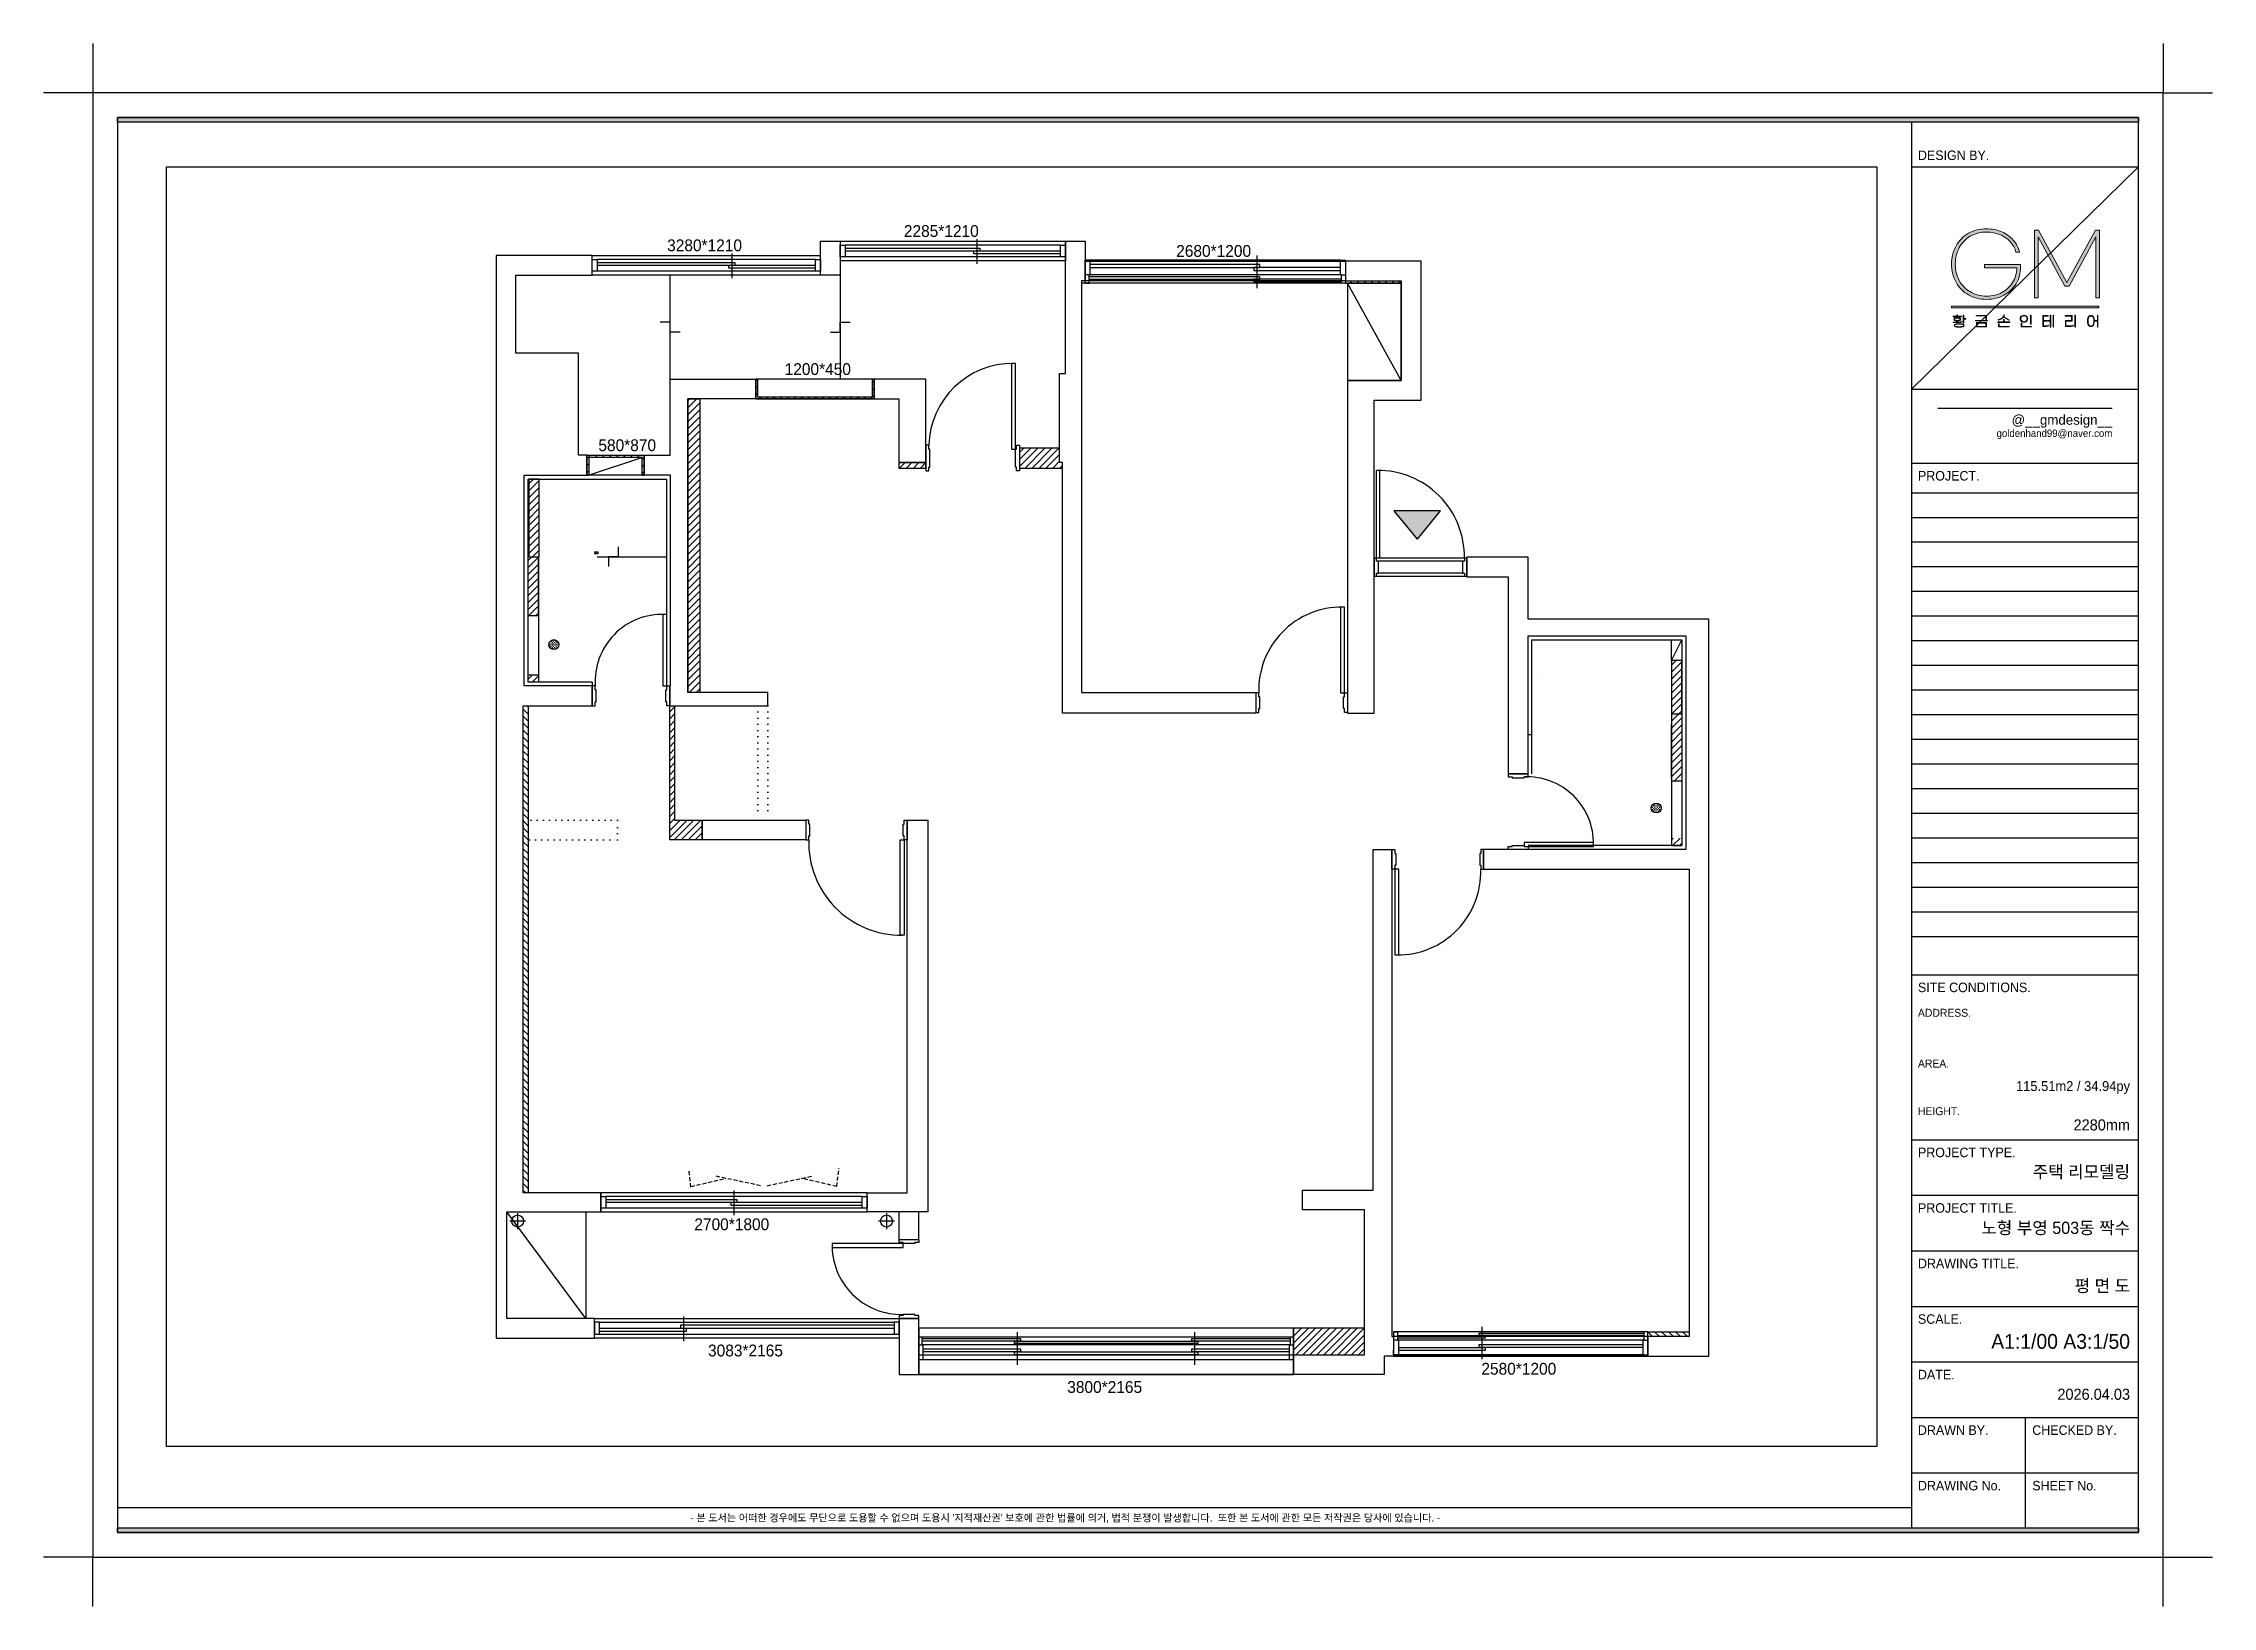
# Model space of a CAD drawing. Header units: inches. Extents: x 15866 to 103813, y -56635 to -28561.
# Drawn here: x 81813 to 103813, y -47836 to -31986 of the extents above; entities that cross this region are included whole.
import ezdxf
from ezdxf.enums import TextEntityAlignment as Align

# ---------------------------------------------------------------- set-up
doc = ezdxf.new("R2010")
doc.units = ezdxf.units.IN
doc.header["$LTSCALE"] = 50
doc.header["$MEASUREMENT"] = 0
doc.linetypes.add('DH-HID2', pattern=[1.2, 0.8, -0.4])
doc.linetypes.add('DOT', pattern=[0.25, 0, -0.25])
for name, color, linetype in [('03-WAL NEW', 3, 'Continuous'), ('04-WIN', 4, 'Continuous'), ('06-FUR', 6, 'Continuous'), ('2-con', 2, 'Continuous'), ('3.기호.계단선', 30, 'Continuous'), ('_U+B808_U+C774_U+C5B4 2', 7, 'Continuous'), ('BATH', 4, 'Continuous'), ('CO-BATH', 6, 'Continuous'), ('CO-DO-FR', 7, 'Continuous'), ('CO-DOOR', 8, 'Continuous'), ('F-SYM', 7, 'Continuous'), ('FORM(YOURNAME)-11', 1, 'Continuous'), ('FU-FURM', 251, 'DH-HID2'), ('도면층4', 4, 'Continuous')]:
    doc.layers.add(name, color=color, linetype=linetype)
doc.styles.add('YOURNAME', font='HY울릉도M.TTF')
doc.styles.add('코레일둥고', font='Korail_Round_Gothic_Medium.ttf')
pattern_1 = [(45, (21500, 0), (-35.35534, 35.35534), [])]
pattern_2 = [(135, (22164.73, -61266.545), (-35.35534, -35.35534), [])]
pattern_3 = [(45, (21500, 0), (-35.35534, 35.35534), [])]

# ---------------------------------------------------------------- blocks, each defined once
blk = doc.blocks.new('block 29')
at = {"layer": '_U+B808_U+C774_U+C5B4 2'}
h = blk.add_hatch(color=35, dxfattribs=at)
h.dxf.hatch_style = 2
edge = h.paths.add_edge_path()
edge.add_spline(control_points=[(626.29, -130.32), (626.06, -130.35), (625.8, -130.36), (625.5, -130.36), (625.5, -130.36), (624.38, -130.36), (624.38, -130.36), (624.38, -130.36), (624.38, -130.21), (624.38, -130.21), (624.38, -130.21), (625.42, -130.21), (625.42, -130.21), (625.42, -130.21), (625.42, -129.89), (625.42, -129.89), (625.16, -129.88), (624.96, -129.84), (624.81, -129.76), (624.66, -129.68), (624.58, -129.57), (624.58, -129.44), (624.58, -129.3), (624.66, -129.19), (624.83, -129.1), (625, -129.02), (625.22, -128.98), (625.5, -128.98), (625.79, -128.98), (626.01, -129.02), (626.18, -129.1), (626.34, -129.19), (626.43, -129.3), (626.43, -129.44), (626.43, -129.57), (626.35, -129.68), (626.2, -129.76), (626.05, -129.84), (625.84, -129.89), (625.58, -129.89), (625.58, -129.89), (625.58, -130.21), (625.58, -130.21), (626.18, -130.2), (626.58, -130.16), (626.78, -130.07), (626.78, -130.07), (626.78, -130.22), (626.78, -130.22), (626.68, -130.27), (626.51, -130.3), (626.29, -130.32)], knot_values=[0, 0, 0, 0, 1, 1, 1, 2, 2, 2, 3, 3, 3, 4, 4, 4, 5, 5, 5, 6, 6, 6, 7, 7, 7, 8, 8, 8, 9, 9, 9, 10, 10, 10, 11, 11, 11, 12, 12, 12, 13, 13, 13, 14, 14, 14, 15, 15, 15, 16, 16, 16, 17, 17, 17, 17], degree=3, periodic=0)
h.paths.add_polyline_path([(626.62, -128.8), (624.41, -128.8), (624.41, -128.65), (625.41, -128.65), (625.41, -128.24), (625.58, -128.24), (625.58, -128.65), (626.62, -128.65)])
edge = h.paths.add_edge_path()
edge.add_spline(control_points=[(626.98, -130.76), (627.24, -130.83), (627.37, -130.96), (627.37, -131.13), (627.37, -131.3), (627.24, -131.42), (626.98, -131.5), (626.72, -131.57), (626.39, -131.61), (626, -131.61), (625.61, -131.61), (625.28, -131.57), (625.02, -131.5), (624.76, -131.42), (624.63, -131.3), (624.63, -131.13), (624.63, -130.96), (624.76, -130.83), (625.02, -130.76), (625.28, -130.68), (625.61, -130.65), (626, -130.65), (626.39, -130.65), (626.72, -130.68), (626.98, -130.76)], knot_values=[0, 0, 0, 0, 1, 1, 1, 2, 2, 2, 3, 3, 3, 4, 4, 4, 5, 5, 5, 6, 6, 6, 7, 7, 7, 8, 8, 8, 8], degree=3, periodic=0)
edge = h.paths.add_edge_path()
edge.add_spline(control_points=[(624.95, -129.67), (625.09, -129.72), (625.27, -129.75), (625.5, -129.75), (625.73, -129.75), (625.92, -129.72), (626.06, -129.67), (626.2, -129.61), (626.27, -129.53), (626.27, -129.44), (626.27, -129.34), (626.2, -129.27), (626.06, -129.21), (625.92, -129.15), (625.73, -129.13), (625.5, -129.13), (625.27, -129.13), (625.09, -129.15), (624.95, -129.21), (624.81, -129.27), (624.74, -129.34), (624.74, -129.44), (624.74, -129.53), (624.81, -129.61), (624.95, -129.67)], knot_values=[0, 0, 0, 0, 1, 1, 1, 2, 2, 2, 3, 3, 3, 4, 4, 4, 5, 5, 5, 6, 6, 6, 7, 7, 7, 8, 8, 8, 8], degree=3, periodic=0)
edge = h.paths.add_edge_path()
edge.add_spline(control_points=[(626.83, -131.38), (627.08, -131.33), (627.2, -131.25), (627.2, -131.13), (627.2, -131.01), (627.08, -130.92), (626.83, -130.87), (626.59, -130.82), (626.31, -130.79), (626, -130.79), (625.69, -130.79), (625.41, -130.82), (625.17, -130.87), (624.92, -130.92), (624.8, -131.01), (624.8, -131.13), (624.8, -131.25), (624.92, -131.33), (625.17, -131.38), (625.41, -131.44), (625.69, -131.46), (626, -131.46), (626.31, -131.46), (626.59, -131.44), (626.83, -131.38)], knot_values=[0, 0, 0, 0, 1, 1, 1, 2, 2, 2, 3, 3, 3, 4, 4, 4, 5, 5, 5, 6, 6, 6, 7, 7, 7, 8, 8, 8, 8], degree=3, periodic=0)
h.paths.add_polyline_path([(627.8, -129.28), (627.8, -129.43), (627.29, -129.43), (627.29, -130.53), (627.13, -130.53), (627.13, -128.32), (627.29, -128.32), (627.29, -129.28)])
h = blk.add_hatch(color=35, dxfattribs=at)
h.dxf.hatch_style = 2
h.paths.add_polyline_path([(633.67, -129.92), (630.41, -129.92), (630.41, -129.77), (633.67, -129.77)])
h.paths.add_polyline_path([(633.4, -129.51), (633.24, -129.51), (633.24, -128.55), (630.66, -128.55), (630.66, -128.4), (633.4, -128.4)])
h.paths.add_polyline_path([(633.41, -131.54), (630.67, -131.54), (630.67, -130.36), (633.41, -130.36)])
h.paths.add_polyline_path([(633.25, -131.39), (633.25, -130.51), (630.83, -130.51), (630.83, -131.39)])
h = blk.add_hatch(color=35, dxfattribs=at)
h.dxf.hatch_style = 2
h.paths.add_polyline_path([(639.69, -130.16), (639.69, -130.31), (636.44, -130.31), (636.44, -130.16), (637.98, -130.16), (637.98, -129.51), (638.15, -129.51), (638.15, -130.16)])
edge = h.paths.add_edge_path()
edge.add_spline(control_points=[(637.36, -129.47), (637.09, -129.61), (636.83, -129.68), (636.58, -129.68), (636.58, -129.68), (636.58, -129.53), (636.58, -129.53), (636.8, -129.52), (637.02, -129.46), (637.24, -129.35), (637.47, -129.24), (637.66, -129.08), (637.83, -128.89), (638, -128.7), (638.1, -128.49), (638.15, -128.26), (638.15, -128.26), (638.31, -128.28), (638.31, -128.28), (638.27, -128.46), (638.21, -128.63), (638.1, -128.79), (638.1, -128.79), (639.55, -129.58), (639.55, -129.58), (639.55, -129.58), (639.48, -129.71), (639.48, -129.71), (639.48, -129.71), (638.01, -128.93), (638.01, -128.93), (637.84, -129.15), (637.62, -129.33), (637.36, -129.47)], knot_values=[0, 0, 0, 0, 1, 1, 1, 2, 2, 2, 3, 3, 3, 4, 4, 4, 5, 5, 5, 6, 6, 6, 7, 7, 7, 8, 8, 8, 9, 9, 9, 10, 10, 10, 11, 11, 11, 11], degree=3, periodic=0)
h.paths.add_polyline_path([(636.86, -131.39), (639.51, -131.39), (639.51, -131.54), (636.7, -131.54), (636.7, -130.65), (636.86, -130.65)])
h = blk.add_hatch(color=35, dxfattribs=at)
h.dxf.hatch_style = 2
edge = h.paths.add_edge_path()
edge.add_spline(control_points=[(644.09, -128.5), (644.24, -128.59), (644.35, -128.7), (644.43, -128.84), (644.51, -128.98), (644.55, -129.14), (644.55, -129.31), (644.55, -129.49), (644.51, -129.65), (644.43, -129.79), (644.35, -129.93), (644.24, -130.04), (644.09, -130.13), (643.93, -130.21), (643.75, -130.25), (643.54, -130.25), (643.33, -130.25), (643.15, -130.21), (643, -130.13), (642.85, -130.04), (642.73, -129.93), (642.65, -129.79), (642.57, -129.65), (642.53, -129.49), (642.53, -129.31), (642.53, -129.14), (642.57, -128.98), (642.65, -128.84), (642.73, -128.7), (642.85, -128.59), (643, -128.5), (643.15, -128.42), (643.33, -128.38), (643.54, -128.38), (643.75, -128.38), (643.93, -128.42), (644.09, -128.5)], knot_values=[0, 0, 0, 0, 1, 1, 1, 2, 2, 2, 3, 3, 3, 4, 4, 4, 5, 5, 5, 6, 6, 6, 7, 7, 7, 8, 8, 8, 9, 9, 9, 10, 10, 10, 11, 11, 11, 12, 12, 12, 12], degree=3, periodic=0)
edge = h.paths.add_edge_path()
edge.add_spline(control_points=[(643.1, -128.62), (642.97, -128.69), (642.87, -128.78), (642.8, -128.9), (642.73, -129.02), (642.7, -129.16), (642.7, -129.31), (642.7, -129.47), (642.73, -129.61), (642.8, -129.73), (642.87, -129.85), (642.97, -129.94), (643.1, -130.01), (643.23, -130.07), (643.38, -130.11), (643.54, -130.11), (643.71, -130.11), (643.86, -130.07), (643.99, -130.01), (644.12, -129.94), (644.21, -129.85), (644.28, -129.73), (644.35, -129.61), (644.39, -129.47), (644.39, -129.31), (644.39, -129.16), (644.35, -129.02), (644.28, -128.9), (644.21, -128.78), (644.12, -128.69), (643.99, -128.62), (643.86, -128.56), (643.71, -128.52), (643.54, -128.52), (643.38, -128.52), (643.23, -128.56), (643.1, -128.62)], knot_values=[0, 0, 0, 0, 1, 1, 1, 2, 2, 2, 3, 3, 3, 4, 4, 4, 5, 5, 5, 6, 6, 6, 7, 7, 7, 8, 8, 8, 9, 9, 9, 10, 10, 10, 11, 11, 11, 12, 12, 12, 12], degree=3, periodic=0)
h.paths.add_polyline_path([(642.98, -131.39), (645.58, -131.39), (645.58, -131.54), (642.82, -131.54), (642.82, -130.53), (642.98, -130.53)])
h.paths.add_polyline_path([(645.45, -130.78), (645.29, -130.78), (645.29, -128.32), (645.45, -128.32)])
h = blk.add_hatch(color=35, dxfattribs=at)
h.dxf.hatch_style = 2
edge = h.paths.add_edge_path()
edge.add_spline(control_points=[(649.11, -131.24), (649.37, -131.24), (649.58, -131.22), (649.75, -131.19), (649.92, -131.17), (650.08, -131.12), (650.22, -131.05), (650.22, -131.05), (650.22, -131.21), (650.22, -131.21), (649.97, -131.33), (649.61, -131.39), (649.13, -131.39), (649.13, -131.39), (648.63, -131.39), (648.63, -131.39), (648.63, -131.39), (648.63, -128.48), (648.63, -128.48), (648.63, -128.48), (650.06, -128.48), (650.06, -128.48), (650.06, -128.48), (650.06, -128.63), (650.06, -128.63), (650.06, -128.63), (648.79, -128.63), (648.79, -128.63), (648.79, -128.63), (648.79, -129.81), (648.79, -129.81), (648.79, -129.81), (649.87, -129.81), (649.87, -129.81), (649.87, -129.81), (649.87, -129.96), (649.87, -129.96), (649.87, -129.96), (648.79, -129.96), (648.79, -129.96), (648.79, -129.96), (648.79, -131.24), (648.79, -131.24), (648.79, -131.24), (649.11, -131.24), (649.11, -131.24)], knot_values=[0, 0, 0, 0, 1, 1, 1, 2, 2, 2, 3, 3, 3, 4, 4, 4, 5, 5, 5, 6, 6, 6, 7, 7, 7, 8, 8, 8, 9, 9, 9, 10, 10, 10, 11, 11, 11, 12, 12, 12, 13, 13, 13, 14, 14, 14, 15, 15, 15, 15], degree=3, periodic=0)
h.paths.add_polyline_path([(650.64, -128.35), (650.8, -128.35), (650.8, -131.56), (650.64, -131.56), (650.64, -129.94), (650.06, -129.94), (650.06, -129.79), (650.64, -129.79)])
h.paths.add_polyline_path([(651.57, -128.32), (651.57, -131.62), (651.41, -131.62), (651.41, -128.32)])
h = blk.add_hatch(color=35, dxfattribs=at)
h.dxf.hatch_style = 2
edge = h.paths.add_edge_path()
edge.add_spline(control_points=[(656.55, -129.97), (656.55, -129.97), (654.9, -129.97), (654.9, -129.97), (654.9, -129.97), (654.9, -131.24), (654.9, -131.24), (654.9, -131.24), (656.08, -131.24), (656.08, -131.24), (656.23, -131.24), (656.39, -131.22), (656.55, -131.19), (656.7, -131.17), (656.83, -131.13), (656.93, -131.08), (656.93, -131.08), (656.93, -131.23), (656.93, -131.23), (656.83, -131.28), (656.71, -131.32), (656.55, -131.34), (656.4, -131.37), (656.24, -131.39), (656.08, -131.39), (656.08, -131.39), (654.74, -131.39), (654.74, -131.39), (654.74, -131.39), (654.74, -129.82), (654.74, -129.82), (654.74, -129.82), (656.39, -129.82), (656.39, -129.82), (656.39, -129.82), (656.39, -128.63), (656.39, -128.63), (656.39, -128.63), (654.73, -128.63), (654.73, -128.63), (654.73, -128.63), (654.73, -128.48), (654.73, -128.48), (654.73, -128.48), (656.55, -128.48), (656.55, -128.48), (656.55, -128.48), (656.55, -129.97), (656.55, -129.97)], knot_values=[0, 0, 0, 0, 1, 1, 1, 2, 2, 2, 3, 3, 3, 4, 4, 4, 5, 5, 5, 6, 6, 6, 7, 7, 7, 8, 8, 8, 9, 9, 9, 10, 10, 10, 11, 11, 11, 12, 12, 12, 13, 13, 13, 14, 14, 14, 15, 15, 15, 16, 16, 16, 16], degree=3, periodic=0)
h.paths.add_polyline_path([(657.51, -131.62), (657.34, -131.62), (657.34, -128.32), (657.51, -128.32)])
h = blk.add_hatch(color=35, dxfattribs=at)
h.dxf.hatch_style = 2
edge = h.paths.add_edge_path()
edge.add_spline(control_points=[(663.56, -128.32), (663.56, -128.32), (663.56, -131.62), (663.56, -131.62), (663.56, -131.62), (663.4, -131.62), (663.4, -131.62), (663.4, -131.62), (663.4, -129.94), (663.4, -129.94), (663.4, -129.94), (662.6, -129.94), (662.6, -129.94), (662.6, -130.27), (662.56, -130.54), (662.48, -130.77), (662.4, -130.99), (662.29, -131.16), (662.14, -131.27), (662, -131.38), (661.84, -131.43), (661.65, -131.43), (661.47, -131.43), (661.3, -131.38), (661.16, -131.27), (661.02, -131.16), (660.91, -130.99), (660.82, -130.76), (660.74, -130.54), (660.7, -130.26), (660.7, -129.93), (660.7, -129.6), (660.74, -129.33), (660.82, -129.1), (660.91, -128.88), (661.02, -128.71), (661.16, -128.6), (661.3, -128.49), (661.47, -128.43), (661.65, -128.43), (661.83, -128.43), (661.99, -128.48), (662.13, -128.58), (662.26, -128.68), (662.37, -128.83), (662.46, -129.04), (662.54, -129.24), (662.59, -129.5), (662.6, -129.79), (662.6, -129.79), (663.4, -129.79), (663.4, -129.79), (663.4, -129.79), (663.4, -128.32), (663.4, -128.32), (663.4, -128.32), (663.56, -128.32), (663.56, -128.32)], knot_values=[0, 0, 0, 0, 1, 1, 1, 2, 2, 2, 3, 3, 3, 4, 4, 4, 5, 5, 5, 6, 6, 6, 7, 7, 7, 8, 8, 8, 9, 9, 9, 10, 10, 10, 11, 11, 11, 12, 12, 12, 13, 13, 13, 14, 14, 14, 15, 15, 15, 16, 16, 16, 17, 17, 17, 18, 18, 18, 19, 19, 19, 19], degree=3, periodic=0)
edge = h.paths.add_edge_path()
edge.add_spline(control_points=[(662.06, -131.13), (662.18, -131.03), (662.27, -130.88), (662.34, -130.68), (662.4, -130.48), (662.44, -130.23), (662.44, -129.93), (662.44, -129.64), (662.4, -129.39), (662.34, -129.19), (662.27, -128.98), (662.18, -128.83), (662.06, -128.73), (661.94, -128.63), (661.8, -128.58), (661.65, -128.58), (661.5, -128.58), (661.37, -128.63), (661.25, -128.73), (661.13, -128.83), (661.04, -128.98), (660.97, -129.19), (660.9, -129.39), (660.87, -129.64), (660.87, -129.93), (660.87, -130.23), (660.9, -130.48), (660.97, -130.68), (661.04, -130.88), (661.13, -131.03), (661.25, -131.13), (661.37, -131.23), (661.5, -131.28), (661.65, -131.28), (661.8, -131.28), (661.94, -131.23), (662.06, -131.13)], knot_values=[0, 0, 0, 0, 1, 1, 1, 2, 2, 2, 3, 3, 3, 4, 4, 4, 5, 5, 5, 6, 6, 6, 7, 7, 7, 8, 8, 8, 9, 9, 9, 10, 10, 10, 11, 11, 11, 12, 12, 12, 12], degree=3, periodic=0)
at = {"layer": '_U+B808_U+C774_U+C5B4 2', "lineweight": 0}
for points in [[(626.62, -128.8), (624.41, -128.8), (624.41, -128.65), (625.41, -128.65), (625.41, -128.24), (625.58, -128.24), (625.58, -128.65), (626.62, -128.65), (626.62, -128.8)], [(627.8, -129.28), (627.8, -129.43), (627.29, -129.43), (627.29, -130.53), (627.13, -130.53), (627.13, -128.32), (627.29, -128.32), (627.29, -129.28), (627.8, -129.28)], [(633.4, -129.51), (633.24, -129.51), (633.24, -128.55), (630.66, -128.55), (630.66, -128.4), (633.4, -128.4), (633.4, -129.51)], [(645.45, -130.78), (645.29, -130.78), (645.29, -128.32), (645.45, -128.32), (645.45, -130.78)], [(650.64, -128.35), (650.8, -128.35), (650.8, -131.56), (650.64, -131.56), (650.64, -129.94), (650.06, -129.94), (650.06, -129.79), (650.64, -129.79), (650.64, -128.35)], [(651.57, -128.32), (651.57, -131.62), (651.41, -131.62), (651.41, -128.32), (651.57, -128.32)], [(657.51, -131.62), (657.34, -131.62), (657.34, -128.32), (657.51, -128.32), (657.51, -131.62)], [(633.67, -129.92), (630.41, -129.92), (630.41, -129.77), (633.67, -129.77), (633.67, -129.92)], [(633.41, -131.54), (630.67, -131.54), (630.67, -130.36), (633.41, -130.36), (633.41, -131.54)], [(633.25, -131.39), (633.25, -130.51), (630.83, -130.51), (630.83, -131.39), (633.25, -131.39)], [(639.69, -130.16), (639.69, -130.31), (636.44, -130.31), (636.44, -130.16), (637.98, -130.16), (637.98, -129.51), (638.15, -129.51), (638.15, -130.16), (639.69, -130.16)], [(636.86, -131.39), (639.51, -131.39), (639.51, -131.54), (636.7, -131.54), (636.7, -130.65), (636.86, -130.65), (636.86, -131.39)], [(642.98, -131.39), (645.58, -131.39), (645.58, -131.54), (642.82, -131.54), (642.82, -130.53), (642.98, -130.53), (642.98, -131.39)]]:
    blk.add_lwpolyline(points, dxfattribs=at)
for points, knots in [([(626.29, -130.32), (626.06, -130.35), (625.8, -130.36), (625.5, -130.36), (625.5, -130.36), (624.38, -130.36), (624.38, -130.36), (624.38, -130.36), (624.38, -130.21), (624.38, -130.21), (624.38, -130.21), (625.42, -130.21), (625.42, -130.21), (625.42, -130.21), (625.42, -129.89), (625.42, -129.89), (625.16, -129.88), (624.96, -129.84), (624.81, -129.76), (624.66, -129.68), (624.58, -129.57), (624.58, -129.44), (624.58, -129.3), (624.66, -129.19), (624.83, -129.1), (625, -129.02), (625.22, -128.98), (625.5, -128.98), (625.79, -128.98), (626.01, -129.02), (626.18, -129.1), (626.34, -129.19), (626.43, -129.3), (626.43, -129.44), (626.43, -129.57), (626.35, -129.68), (626.2, -129.76), (626.05, -129.84), (625.84, -129.89), (625.58, -129.89), (625.58, -129.89), (625.58, -130.21), (625.58, -130.21), (626.18, -130.2), (626.58, -130.16), (626.78, -130.07), (626.78, -130.07), (626.78, -130.22), (626.78, -130.22), (626.68, -130.27), (626.51, -130.3), (626.29, -130.32)], [0, 0, 0, 0, 1, 1, 1, 2, 2, 2, 3, 3, 3, 4, 4, 4, 5, 5, 5, 6, 6, 6, 7, 7, 7, 8, 8, 8, 9, 9, 9, 10, 10, 10, 11, 11, 11, 12, 12, 12, 13, 13, 13, 14, 14, 14, 15, 15, 15, 16, 16, 16, 17, 17, 17, 17]), ([(637.36, -129.47), (637.09, -129.61), (636.83, -129.68), (636.58, -129.68), (636.58, -129.68), (636.58, -129.53), (636.58, -129.53), (636.8, -129.52), (637.02, -129.46), (637.24, -129.35), (637.47, -129.24), (637.66, -129.08), (637.83, -128.89), (638, -128.7), (638.1, -128.49), (638.15, -128.26), (638.15, -128.26), (638.31, -128.28), (638.31, -128.28), (638.27, -128.46), (638.21, -128.63), (638.1, -128.79), (638.1, -128.79), (639.55, -129.58), (639.55, -129.58), (639.55, -129.58), (639.48, -129.71), (639.48, -129.71), (639.48, -129.71), (638.01, -128.93), (638.01, -128.93), (637.84, -129.15), (637.62, -129.33), (637.36, -129.47)], [0, 0, 0, 0, 1, 1, 1, 2, 2, 2, 3, 3, 3, 4, 4, 4, 5, 5, 5, 6, 6, 6, 7, 7, 7, 8, 8, 8, 9, 9, 9, 10, 10, 10, 11, 11, 11, 11]), ([(644.09, -128.5), (644.24, -128.59), (644.35, -128.7), (644.43, -128.84), (644.51, -128.98), (644.55, -129.14), (644.55, -129.31), (644.55, -129.49), (644.51, -129.65), (644.43, -129.79), (644.35, -129.93), (644.24, -130.04), (644.09, -130.13), (643.93, -130.21), (643.75, -130.25), (643.54, -130.25), (643.33, -130.25), (643.15, -130.21), (643, -130.13), (642.85, -130.04), (642.73, -129.93), (642.65, -129.79), (642.57, -129.65), (642.53, -129.49), (642.53, -129.31), (642.53, -129.14), (642.57, -128.98), (642.65, -128.84), (642.73, -128.7), (642.85, -128.59), (643, -128.5), (643.15, -128.42), (643.33, -128.38), (643.54, -128.38), (643.75, -128.38), (643.93, -128.42), (644.09, -128.5)], [0, 0, 0, 0, 1, 1, 1, 2, 2, 2, 3, 3, 3, 4, 4, 4, 5, 5, 5, 6, 6, 6, 7, 7, 7, 8, 8, 8, 9, 9, 9, 10, 10, 10, 11, 11, 11, 12, 12, 12, 12]), ([(643.1, -128.62), (642.97, -128.69), (642.87, -128.78), (642.8, -128.9), (642.73, -129.02), (642.7, -129.16), (642.7, -129.31), (642.7, -129.47), (642.73, -129.61), (642.8, -129.73), (642.87, -129.85), (642.97, -129.94), (643.1, -130.01), (643.23, -130.07), (643.38, -130.11), (643.54, -130.11), (643.71, -130.11), (643.86, -130.07), (643.99, -130.01), (644.12, -129.94), (644.21, -129.85), (644.28, -129.73), (644.35, -129.61), (644.39, -129.47), (644.39, -129.31), (644.39, -129.16), (644.35, -129.02), (644.28, -128.9), (644.21, -128.78), (644.12, -128.69), (643.99, -128.62), (643.86, -128.56), (643.71, -128.52), (643.54, -128.52), (643.38, -128.52), (643.23, -128.56), (643.1, -128.62)], [0, 0, 0, 0, 1, 1, 1, 2, 2, 2, 3, 3, 3, 4, 4, 4, 5, 5, 5, 6, 6, 6, 7, 7, 7, 8, 8, 8, 9, 9, 9, 10, 10, 10, 11, 11, 11, 12, 12, 12, 12]), ([(649.11, -131.24), (649.37, -131.24), (649.58, -131.22), (649.75, -131.19), (649.92, -131.17), (650.08, -131.12), (650.22, -131.05), (650.22, -131.05), (650.22, -131.21), (650.22, -131.21), (649.97, -131.33), (649.61, -131.39), (649.13, -131.39), (649.13, -131.39), (648.63, -131.39), (648.63, -131.39), (648.63, -131.39), (648.63, -128.48), (648.63, -128.48), (648.63, -128.48), (650.06, -128.48), (650.06, -128.48), (650.06, -128.48), (650.06, -128.63), (650.06, -128.63), (650.06, -128.63), (648.79, -128.63), (648.79, -128.63), (648.79, -128.63), (648.79, -129.81), (648.79, -129.81), (648.79, -129.81), (649.87, -129.81), (649.87, -129.81), (649.87, -129.81), (649.87, -129.96), (649.87, -129.96), (649.87, -129.96), (648.79, -129.96), (648.79, -129.96), (648.79, -129.96), (648.79, -131.24), (648.79, -131.24), (648.79, -131.24), (649.11, -131.24), (649.11, -131.24)], [0, 0, 0, 0, 1, 1, 1, 2, 2, 2, 3, 3, 3, 4, 4, 4, 5, 5, 5, 6, 6, 6, 7, 7, 7, 8, 8, 8, 9, 9, 9, 10, 10, 10, 11, 11, 11, 12, 12, 12, 13, 13, 13, 14, 14, 14, 15, 15, 15, 15]), ([(656.55, -129.97), (656.55, -129.97), (654.9, -129.97), (654.9, -129.97), (654.9, -129.97), (654.9, -131.24), (654.9, -131.24), (654.9, -131.24), (656.08, -131.24), (656.08, -131.24), (656.23, -131.24), (656.39, -131.22), (656.55, -131.19), (656.7, -131.17), (656.83, -131.13), (656.93, -131.08), (656.93, -131.08), (656.93, -131.23), (656.93, -131.23), (656.83, -131.28), (656.71, -131.32), (656.55, -131.34), (656.4, -131.37), (656.24, -131.39), (656.08, -131.39), (656.08, -131.39), (654.74, -131.39), (654.74, -131.39), (654.74, -131.39), (654.74, -129.82), (654.74, -129.82), (654.74, -129.82), (656.39, -129.82), (656.39, -129.82), (656.39, -129.82), (656.39, -128.63), (656.39, -128.63), (656.39, -128.63), (654.73, -128.63), (654.73, -128.63), (654.73, -128.63), (654.73, -128.48), (654.73, -128.48), (654.73, -128.48), (656.55, -128.48), (656.55, -128.48), (656.55, -128.48), (656.55, -129.97), (656.55, -129.97)], [0, 0, 0, 0, 1, 1, 1, 2, 2, 2, 3, 3, 3, 4, 4, 4, 5, 5, 5, 6, 6, 6, 7, 7, 7, 8, 8, 8, 9, 9, 9, 10, 10, 10, 11, 11, 11, 12, 12, 12, 13, 13, 13, 14, 14, 14, 15, 15, 15, 16, 16, 16, 16]), ([(663.56, -128.32), (663.56, -128.32), (663.56, -131.62), (663.56, -131.62), (663.56, -131.62), (663.4, -131.62), (663.4, -131.62), (663.4, -131.62), (663.4, -129.94), (663.4, -129.94), (663.4, -129.94), (662.6, -129.94), (662.6, -129.94), (662.6, -130.27), (662.56, -130.54), (662.48, -130.77), (662.4, -130.99), (662.29, -131.16), (662.14, -131.27), (662, -131.38), (661.84, -131.43), (661.65, -131.43), (661.47, -131.43), (661.3, -131.38), (661.16, -131.27), (661.02, -131.16), (660.91, -130.99), (660.82, -130.76), (660.74, -130.54), (660.7, -130.26), (660.7, -129.93), (660.7, -129.6), (660.74, -129.33), (660.82, -129.1), (660.91, -128.88), (661.02, -128.71), (661.16, -128.6), (661.3, -128.49), (661.47, -128.43), (661.65, -128.43), (661.83, -128.43), (661.99, -128.48), (662.13, -128.58), (662.26, -128.68), (662.37, -128.83), (662.46, -129.04), (662.54, -129.24), (662.59, -129.5), (662.6, -129.79), (662.6, -129.79), (663.4, -129.79), (663.4, -129.79), (663.4, -129.79), (663.4, -128.32), (663.4, -128.32), (663.4, -128.32), (663.56, -128.32), (663.56, -128.32)], [0, 0, 0, 0, 1, 1, 1, 2, 2, 2, 3, 3, 3, 4, 4, 4, 5, 5, 5, 6, 6, 6, 7, 7, 7, 8, 8, 8, 9, 9, 9, 10, 10, 10, 11, 11, 11, 12, 12, 12, 13, 13, 13, 14, 14, 14, 15, 15, 15, 16, 16, 16, 17, 17, 17, 18, 18, 18, 19, 19, 19, 19]), ([(662.06, -131.13), (662.18, -131.03), (662.27, -130.88), (662.34, -130.68), (662.4, -130.48), (662.44, -130.23), (662.44, -129.93), (662.44, -129.64), (662.4, -129.39), (662.34, -129.19), (662.27, -128.98), (662.18, -128.83), (662.06, -128.73), (661.94, -128.63), (661.8, -128.58), (661.65, -128.58), (661.5, -128.58), (661.37, -128.63), (661.25, -128.73), (661.13, -128.83), (661.04, -128.98), (660.97, -129.19), (660.9, -129.39), (660.87, -129.64), (660.87, -129.93), (660.87, -130.23), (660.9, -130.48), (660.97, -130.68), (661.04, -130.88), (661.13, -131.03), (661.25, -131.13), (661.37, -131.23), (661.5, -131.28), (661.65, -131.28), (661.8, -131.28), (661.94, -131.23), (662.06, -131.13)], [0, 0, 0, 0, 1, 1, 1, 2, 2, 2, 3, 3, 3, 4, 4, 4, 5, 5, 5, 6, 6, 6, 7, 7, 7, 8, 8, 8, 9, 9, 9, 10, 10, 10, 11, 11, 11, 12, 12, 12, 12]), ([(626.98, -130.76), (627.24, -130.83), (627.37, -130.96), (627.37, -131.13), (627.37, -131.3), (627.24, -131.42), (626.98, -131.5), (626.72, -131.57), (626.39, -131.61), (626, -131.61), (625.61, -131.61), (625.28, -131.57), (625.02, -131.5), (624.76, -131.42), (624.63, -131.3), (624.63, -131.13), (624.63, -130.96), (624.76, -130.83), (625.02, -130.76), (625.28, -130.68), (625.61, -130.65), (626, -130.65), (626.39, -130.65), (626.72, -130.68), (626.98, -130.76)], [0, 0, 0, 0, 1, 1, 1, 2, 2, 2, 3, 3, 3, 4, 4, 4, 5, 5, 5, 6, 6, 6, 7, 7, 7, 8, 8, 8, 8]), ([(624.95, -129.67), (625.09, -129.72), (625.27, -129.75), (625.5, -129.75), (625.73, -129.75), (625.92, -129.72), (626.06, -129.67), (626.2, -129.61), (626.27, -129.53), (626.27, -129.44), (626.27, -129.34), (626.2, -129.27), (626.06, -129.21), (625.92, -129.15), (625.73, -129.13), (625.5, -129.13), (625.27, -129.13), (625.09, -129.15), (624.95, -129.21), (624.81, -129.27), (624.74, -129.34), (624.74, -129.44), (624.74, -129.53), (624.81, -129.61), (624.95, -129.67)], [0, 0, 0, 0, 1, 1, 1, 2, 2, 2, 3, 3, 3, 4, 4, 4, 5, 5, 5, 6, 6, 6, 7, 7, 7, 8, 8, 8, 8]), ([(626.83, -131.38), (627.08, -131.33), (627.2, -131.25), (627.2, -131.13), (627.2, -131.01), (627.08, -130.92), (626.83, -130.87), (626.59, -130.82), (626.31, -130.79), (626, -130.79), (625.69, -130.79), (625.41, -130.82), (625.17, -130.87), (624.92, -130.92), (624.8, -131.01), (624.8, -131.13), (624.8, -131.25), (624.92, -131.33), (625.17, -131.38), (625.41, -131.44), (625.69, -131.46), (626, -131.46), (626.31, -131.46), (626.59, -131.44), (626.83, -131.38)], [0, 0, 0, 0, 1, 1, 1, 2, 2, 2, 3, 3, 3, 4, 4, 4, 5, 5, 5, 6, 6, 6, 7, 7, 7, 8, 8, 8, 8])]:
    blk.add_open_spline(points, degree=3, knots=knots, dxfattribs=at)
blk = doc.blocks.new('block 30')
at = {"layer": '_U+B808_U+C774_U+C5B4 2'}
h = blk.add_hatch(color=35, dxfattribs=at)
h.dxf.hatch_style = 2
edge = h.paths.add_edge_path()
edge.add_spline(control_points=[(637.53, -105.82), (638.78, -106.37), (639.83, -107.12), (640.66, -108.08), (641.5, -109.03), (642.06, -110.11), (642.35, -111.29), (642.35, -111.29), (641.36, -111.29), (641.36, -111.29), (641.11, -110.26), (640.6, -109.33), (639.84, -108.5), (639.08, -107.68), (638.14, -107.03), (637.02, -106.57), (635.9, -106.11), (634.7, -105.88), (633.42, -105.88), (631.78, -105.88), (630.32, -106.25), (629.04, -106.99), (627.76, -107.73), (626.76, -108.76), (626.05, -110.08), (625.33, -111.4), (624.97, -112.88), (624.97, -114.53), (624.97, -116.2), (625.33, -117.69), (626.05, -119), (626.76, -120.31), (627.77, -121.34), (629.05, -122.08), (630.34, -122.82), (631.82, -123.19), (633.49, -123.19), (634.98, -123.19), (636.34, -122.87), (637.56, -122.23), (638.78, -121.59), (639.75, -120.69), (640.47, -119.53), (641.18, -118.38), (641.57, -117.05), (641.61, -115.55), (641.61, -115.55), (632.88, -115.55), (632.88, -115.55), (632.88, -115.55), (632.88, -114.65), (632.88, -114.65), (632.88, -114.65), (642.63, -114.65), (642.63, -114.65), (642.63, -114.65), (642.63, -115.25), (642.63, -115.25), (642.63, -116.97), (642.23, -118.49), (641.42, -119.84), (640.6, -121.18), (639.49, -122.22), (638.08, -122.96), (636.67, -123.7), (635.11, -124.07), (633.39, -124.07), (631.57, -124.07), (629.95, -123.66), (628.52, -122.85), (627.09, -122.03), (625.98, -120.89), (625.18, -119.44), (624.37, -117.99), (623.97, -116.36), (623.97, -114.53), (623.97, -112.71), (624.37, -111.08), (625.18, -109.63), (625.98, -108.18), (627.09, -107.04), (628.52, -106.22), (629.95, -105.41), (631.57, -105), (633.39, -105), (634.89, -105), (636.27, -105.27), (637.53, -105.82)], knot_values=[0, 0, 0, 0, 1, 1, 1, 2, 2, 2, 3, 3, 3, 4, 4, 4, 5, 5, 5, 6, 6, 6, 7, 7, 7, 8, 8, 8, 9, 9, 9, 10, 10, 10, 11, 11, 11, 12, 12, 12, 13, 13, 13, 14, 14, 14, 15, 15, 15, 16, 16, 16, 17, 17, 17, 18, 18, 18, 19, 19, 19, 20, 20, 20, 21, 21, 21, 22, 22, 22, 23, 23, 23, 24, 24, 24, 25, 25, 25, 26, 26, 26, 27, 27, 27, 28, 28, 28, 29, 29, 29, 29], degree=3, periodic=0)
h = blk.add_hatch(color=35, dxfattribs=at)
h.dxf.hatch_style = 2
h.paths.add_polyline_path([(646.36, -105.39), (647.49, -105.39), (655.18, -119.56), (662.86, -105.39), (663.97, -105.39), (663.97, -123.68), (662.98, -123.68), (662.98, -107.17), (655.73, -120.53), (654.6, -120.53), (647.35, -107.17), (647.35, -123.68), (646.36, -123.68)])
at = {"layer": '_U+B808_U+C774_U+C5B4 2', "lineweight": 0}
blk.add_lwpolyline([(646.36, -105.39), (647.49, -105.39), (655.18, -119.56), (662.86, -105.39), (663.97, -105.39), (663.97, -123.68), (662.98, -123.68), (662.98, -107.17), (655.73, -120.53), (654.6, -120.53), (647.35, -107.17), (647.35, -123.68), (646.36, -123.68), (646.36, -105.39)], dxfattribs=at)
blk.add_open_spline([(637.53, -105.82), (638.78, -106.37), (639.83, -107.12), (640.66, -108.08), (641.5, -109.03), (642.06, -110.11), (642.35, -111.29), (642.35, -111.29), (641.36, -111.29), (641.36, -111.29), (641.11, -110.26), (640.6, -109.33), (639.84, -108.5), (639.08, -107.68), (638.14, -107.03), (637.02, -106.57), (635.9, -106.11), (634.7, -105.88), (633.42, -105.88), (631.78, -105.88), (630.32, -106.25), (629.04, -106.99), (627.76, -107.73), (626.76, -108.76), (626.05, -110.08), (625.33, -111.4), (624.97, -112.88), (624.97, -114.53), (624.97, -116.2), (625.33, -117.69), (626.05, -119), (626.76, -120.31), (627.77, -121.34), (629.05, -122.08), (630.34, -122.82), (631.82, -123.19), (633.49, -123.19), (634.98, -123.19), (636.34, -122.87), (637.56, -122.23), (638.78, -121.59), (639.75, -120.69), (640.47, -119.53), (641.18, -118.38), (641.57, -117.05), (641.61, -115.55), (641.61, -115.55), (632.88, -115.55), (632.88, -115.55), (632.88, -115.55), (632.88, -114.65), (632.88, -114.65), (632.88, -114.65), (642.63, -114.65), (642.63, -114.65), (642.63, -114.65), (642.63, -115.25), (642.63, -115.25), (642.63, -116.97), (642.23, -118.49), (641.42, -119.84), (640.6, -121.18), (639.49, -122.22), (638.08, -122.96), (636.67, -123.7), (635.11, -124.07), (633.39, -124.07), (631.57, -124.07), (629.95, -123.66), (628.52, -122.85), (627.09, -122.03), (625.98, -120.89), (625.18, -119.44), (624.37, -117.99), (623.97, -116.36), (623.97, -114.53), (623.97, -112.71), (624.37, -111.08), (625.18, -109.63), (625.98, -108.18), (627.09, -107.04), (628.52, -106.22), (629.95, -105.41), (631.57, -105), (633.39, -105), (634.89, -105), (636.27, -105.27), (637.53, -105.82)], degree=3, knots=[0, 0, 0, 0, 1, 1, 1, 2, 2, 2, 3, 3, 3, 4, 4, 4, 5, 5, 5, 6, 6, 6, 7, 7, 7, 8, 8, 8, 9, 9, 9, 10, 10, 10, 11, 11, 11, 12, 12, 12, 13, 13, 13, 14, 14, 14, 15, 15, 15, 16, 16, 16, 17, 17, 17, 18, 18, 18, 19, 19, 19, 20, 20, 20, 21, 21, 21, 22, 22, 22, 23, 23, 23, 24, 24, 24, 25, 25, 25, 26, 26, 26, 27, 27, 27, 28, 28, 28, 29, 29, 29, 29], dxfattribs=at)
blk = doc.blocks.new('block 28')
at = {"layer": '_U+B808_U+C774_U+C5B4 2'}
for name in ['block 30', 'block 29']:
    blk.add_blockref(name, (0, 0), dxfattribs=at)
blk = doc.blocks.new('block 27')
at = {"layer": '_U+B808_U+C774_U+C5B4 2'}
h = blk.add_hatch(color=35, dxfattribs=at)
h.dxf.hatch_style = 2
h.paths.add_polyline_path([(663.76, -126.35), (623.97, -126.35), (623.97, -125.94), (663.76, -125.94)])
at = {"layer": '_U+B808_U+C774_U+C5B4 2', "lineweight": 0}
blk.add_lwpolyline([(663.76, -126.35), (623.97, -126.35), (623.97, -125.94), (663.76, -125.94), (663.76, -126.35)], dxfattribs=at)
at = {"layer": '_U+B808_U+C774_U+C5B4 2'}
blk.add_blockref('block 28', (0, 0), dxfattribs=at)
blk = doc.blocks.new('FORM-PLAN')
at = {"layer": 'FORM(YOURNAME)-11'}
h = blk.add_hatch(color=256, dxfattribs=at)
h.dxf.hatch_style = 1
h.paths.add_polyline_path([(-71444, 55115), (10556, 55115), (10556, 54915), (-71444, 54915)])
h.paths.add_polyline_path([(-71444, -2085), (10556, -2085), (10556, -2285), (-71444, -2285)])
at = {"layer": 'Defpoints', "color": 158}
for p, q in [((1346, 54915), (1346, -2085)), ((1346, 53115), (10556, 53115)), ((10556, 53115), (1346, 44093)), ((1346, 44093), (10556, 44093)), ((1346, -1285), (-71444, -1285))]:
    blk.add_line(p, q, dxfattribs=at)
at = {"layer": 'Defpoints', "color": 1}
for points in [[(-72444, 58115), (-72444, 56115), (-74444, 56115)], [(11556, 58115), (11556, 56115), (13556, 56115)], [(-72444, -5285), (-72444, -3285), (-74444, -3285)], [(11556, -5285), (11556, -3285), (13556, -3285)]]:
    blk.add_lwpolyline(points, dxfattribs=at)
at = {"layer": 'Defpoints', "color": 158}
for points in [[(-71444, -2285), (10556, -2285), (10556, 55115), (-71444, 55115)], [(-69444, 53115), (-64, 53115), (-64, 1215), (-69444, 1215)]]:
    blk.add_lwpolyline(points, close=True, dxfattribs=at)
at = {"layer": 'FORM(YOURNAME)-11', "color": 251}
blk.add_line((2415, 43323), (9487, 43323), dxfattribs=at)
at = {"layer": 'FORM(YOURNAME)-11', "color": 14}
for p, q in [((1346, 41093), (10556, 41093)), ((1346, 39893), (10556, 39893)), ((1346, 38893), (10556, 38893)), ((1346, 37893), (10556, 37893)), ((1346, 36893), (10556, 36893)), ((1346, 35893), (10556, 35893)), ((1346, 34893), (10556, 34893)), ((1346, 33893), (10556, 33893)), ((1346, 32893), (10556, 32893)), ((1346, 31893), (10556, 31893)), ((1346, 30893), (10556, 30893)), ((1346, 29893), (10556, 29893)), ((1346, 28893), (10556, 28893)), ((1346, 27893), (10556, 27893)), ((1346, 26893), (10556, 26893)), ((1346, 25893), (10556, 25893)), ((1346, 24893), (10556, 24893)), ((1346, 23893), (10556, 23893)), ((1346, 22893), (10556, 22893)), ((1346, 21893), (10556, 21893)), ((1346, 20344), (10556, 20344)), ((1346, 13651), (10556, 13651)), ((1346, 11398), (10556, 11398)), ((1346, 9146), (10556, 9146)), ((1346, 6893), (10556, 6893)), ((1346, 4641), (10556, 4641)), ((1346, 2388), (10556, 2388)), ((5951, 2388), (5951, -2085)), ((1346, 136), (10556, 136))]:
    blk.add_line(p, q, dxfattribs=at)
at = {"layer": 'FORM(YOURNAME)-11', "color": 250}
blk.add_lwpolyline([(-72444, -3285), (11556, -3285), (11556, 56115), (-72444, 56115)], close=True, dxfattribs=at)
at = {"layer": 'FORM(YOURNAME)-11'}
for points in [[(-71444, 55115), (10556, 55115), (10556, 54915), (-71444, 54915)], [(-71444, -2085), (10556, -2085), (10556, -2285), (-71444, -2285)]]:
    blk.add_lwpolyline(points, close=True, dxfattribs=at)
at = {"layer": '_U+B808_U+C774_U+C5B4 2', "xscale": 150, "yscale": 150, "zscale": 150}
blk.add_blockref('block 27', (-90629, 66345), dxfattribs=at)
at = {"layer": 'FORM(YOURNAME)-11', "color": 14, "style": 'YOURNAME'}
for s, height, p in [('DESIGN BY.', 386.1, (1603, 53577)), ('PROJECT.', 386.1, (1603, 40579)), ('SITE CONDITIONS.', 386.14, (1603, 19829)), ('PROJECT TYPE.', 386.14, (1603, 13136)), ('PROJECT TITLE.', 386.14, (1603, 10883)), ('DRAWING TITLE.', 386.14, (1603, 8631)), ('SCALE.', 386.1, (1603, 6378)), ('DATE.', 386.1, (1603, 4126)), ('DRAWN BY.', 386.1, (1603, 1873)), ('CHECKED BY.', 386.14, (6240, 1873)), ('DRAWING No.', 386.14, (1603, -379)), ('SHEET No.', 386.1, (6240, -379))]:
    blk.add_text(s, height=height, dxfattribs=at).set_placement(p, align=Align.MIDDLE_LEFT)
for s, height, width, p in [('goldenhand99@naver.com', 300, 0.995, (9487, 42154)), ('@__gmdesign__', 400, 1.03, (9487, 42649))]:
    blk.add_text(s, height=height, dxfattribs=dict(at, width=width)).set_placement(p, align=Align.RIGHT)
at = {"layer": 'FORM(YOURNAME)-11', "color": 251, "style": 'YOURNAME'}
for s, p in [('ADDRESS.', (1603, 18799)), ('AREA.', (1603, 16740)), ('HEIGHT.', (1603, 14809))]:
    blk.add_text(s, height=321.8, dxfattribs=at).set_placement(p, align=Align.MIDDLE_LEFT)
at = {"layer": 'FORM(YOURNAME)-11', "color": 1, "style": 'YOURNAME'}
blk.add_text("- 본 도서는 어떠한 경우에도 무단으로 도용할 수 없으며 도용시 '지적재산권' 보호에 관한 법률에 의거, 법적 분쟁이 발생합니다.  또한 본 도서에 관한 모든 저작권은 당사에 있습니다. -", height=300, dxfattribs=at).set_placement((-32990, -1685), align=Align.MIDDLE_CENTER)
at = {"layer": 'FORM(YOURNAME)-11', "color": 3, "style": 'YOURNAME'}
for tag, height, p in [('2', 450, (9905, 17544)), ('1', 450, (9905, 18188)), ('3', 450, (9905, 16257)), ('4', 450, (9905, 14326)), ('5', 515, (9905, 12009)), ('6', 515, (9905, 9757)), ('7', 515, (9905, 7504)), ('8', 515, (9905, 5252)), ('9', 515, (9905, 2999)), ('10', 515, (5655, 811)), ('11', 515, (9905, 747)), ('12', 515, (5655, -1441)), ('13', 515, (9905, -1441))]:
    blk.add_attdef(tag, text='', height=height, dxfattribs=at).set_placement(p, align=Align.MIDDLE_RIGHT)
blk = doc.blocks.new('vudausewh')
at = {"layer": '3.기호.계단선'}
h = blk.add_hatch(dxfattribs=at)
h.set_pattern_fill('CROSS', color=256, scale=50)
h.set_pattern_definition([(0, (11060, 1777), (12.5, 12.5), [6.25, -18.75]), (90, (11063.125, 1773.875), (-12.5, 12.5), [6.25, -18.75])])
edge = h.paths.add_edge_path()
edge.add_arc((20224, -34643), 50, -180, 180, ccw=False)
h = blk.add_hatch(dxfattribs=at)
h.set_pattern_fill('CROSS', color=256, scale=50)
h.set_pattern_definition([(0, (-120, 120), (12.5, 12.5), [6.25, -18.75]), (90, (-116.875, 116.875), (-12.5, 12.5), [6.25, -18.75])])
edge = h.paths.add_edge_path()
edge.add_arc((31404, -36300), 50, -180, 180, ccw=False)
at = {"layer": '도면층4'}
blk.add_hatch(color=256, dxfattribs=at).paths.add_polyline_path([(29218, -33286), (28746, -33286), (28982, -33573)])
for p, q in [((21404, -31953), (21404, -30898)), ((23129, -30898), (23129, -31953))]:
    blk.add_line(p, q)
for points in [[(21504, -31475), (21404, -31475), (21404, -31375), (21304, -31375)], [(23029, -31475), (23129, -31475), (23129, -31375), (23229, -31375)]]:
    blk.add_lwpolyline(points)
at = {"layer": '04-WIN'}
blk.add_lwpolyline([(25414, -30553), (25414, -30753), (23129, -30753), (23129, -30898), (20614, -30898), (20614, -30698), (22929, -30698), (22929, -30553), (25414, -30553)], dxfattribs=at)
for points in [[(25614, -30754), (28254, -30754), (28254, -30954), (25614, -30954)], [(23472, -31953), (22272, -31953), (22272, -32153), (23472, -32153)], [(21139, -32925), (20559, -32925), (20559, -32724), (21139, -32724)], [(23401, -40203), (20701, -40203), (20701, -40395), (23401, -40395)], [(20638, -41475), (23726, -41475), (23726, -41675), (20638, -41675)], [(28739, -41860), (31319, -41860), (31319, -41660), (28739, -41660)], [(23926, -41845), (27726, -41845), (27726, -42045), (23926, -42045)]]:
    blk.add_lwpolyline(points, close=True, dxfattribs=at)
at = {"layer": '2-con'}
for p, q in [((20614, -30698), (19639, -30698)), ((19639, -30698), (19639, -41675)), ((20614, -30898), (20614, -30698)), ((19839, -31688), (19839, -30898)), ((19839, -30898), (20614, -30898)), ((20474, -31688), (19839, -31688)), ((20474, -32724), (20474, -31688)), ((21404, -32724), (21404, -31953)), ((21404, -31953), (22272, -31953)), ((22272, -31953), (22272, -32153)), ((22272, -32153), (21582, -32153)), ((21582, -32153), (21582, -35128)), ((20559, -32724), (20474, -32724)), ((20559, -32925), (20559, -32724)), ((21139, -32925), (21139, -32724)), ((21139, -32724), (21404, -32724)), ((21406, -32925), (21139, -32925)), ((21406, -35063), (21406, -32925)), ((20614, -35263), (20614, -35063)), ((19914, -40203), (19914, -35263)), ((19914, -35263), (20614, -35263)), ((21729, -36623), (21729, -36423)), ((21729, -36423), (22779, -36423)), ((22779, -36423), (22779, -36623)), ((22779, -36623), (21729, -36623)), ((20701, -40203), (19914, -40203)), ((20701, -40395), (20701, -40203)), ((19748, -41475), (19748, -40395)), ((19748, -40395), (20701, -40395)), ((20638, -41475), (19748, -41475)), ((20638, -41675), (20638, -41475)), ((19639, -41675), (20638, -41675))]:
    blk.add_line(p, q, dxfattribs=at)
for points in [[(27344, -35129), (27344, -35338), (25384, -35338), (25384, -32798), (25354, -32798), (25354, -31893), (25414, -31893), (25414, -30553), (25614, -30553), (25614, -30954), (25574, -30954), (25574, -35129), (27344, -35129)], [(28544, -35338), (28544, -32164), (29019, -32164), (29019, -30754), (28254, -30754), (28254, -30954), (28819, -30954), (28819, -31964), (28274, -31964), (28274, -35338), (28544, -35338)], [(23997, -32798), (23997, -31953), (23472, -31953), (23472, -32153), (23722, -32153), (23722, -32798), (23997, -32798)], [(20614, -35063), (19924, -35063), (19924, -32925), (20559, -32925)], [(29654, -36720), (29654, -36920), (31739, -36920), (31739, -41660), (31319, -41660), (31319, -41860), (31939, -41860), (31939, -34385), (30104, -34385), (30104, -33758), (29484, -33758), (29484, -33958), (29904, -33958), (29904, -35955), (30104, -35955), (30104, -34555), (31704, -34555), (31704, -36720), (29654, -36720)], [(21399, -35263), (21399, -35063), (21406, -35063)], [(21399, -35263), (22394, -35263), (22394, -35128), (21582, -35128)], [(24016, -36423), (24016, -40395), (23401, -40395), (23401, -40203), (23806, -40203), (23806, -36423), (24016, -36423)], [(28724, -36720), (28724, -41660), (28739, -41660), (28739, -41860), (28646, -41860), (28646, -42045), (27726, -42045), (27726, -41845), (28446, -41845), (28446, -40375), (27816, -40375), (27816, -40175), (28534, -40175), (28534, -36720), (28724, -36720)]]:
    blk.add_lwpolyline(points, dxfattribs=at)
blk.add_lwpolyline([(23926, -41475), (23726, -41475), (23726, -42045), (23926, -42045)], close=True, dxfattribs=at)
at = {"layer": '3.기호.계단선', "color": 10, "linetype": 'DOT', "ltscale": 5}
for p, q in [((22294, -35263), (22294, -36423)), ((22394, -35263), (22394, -36423))]:
    blk.add_line(p, q, dxfattribs=at)
blk.add_lwpolyline([(20869, -36423), (19914, -36423), (19914, -36623), (20869, -36623)], close=True, dxfattribs=at)
at = {"layer": '3.기호.계단선'}
for centre in [(20224, -34643), (31404, -36300)]:
    blk.add_circle(centre, 50, dxfattribs=at)
at = {"layer": '도면층4'}
for q in [(28746, -33286), (29218, -33286)]:
    blk.add_line((28982, -33573), q, dxfattribs=at)
blk.add_lwpolyline([(29218, -33286), (28746, -33286)], dxfattribs=at)
at = {"layer": '04-WIN', "style": '코레일둥고'}
for s, p in [('3280*1210', (21373, -30655)), ('2285*1210', (23774, -30510)), ('2680*1200', (26536, -30712)), ('1200*450', (22565, -31910)), ('580*870', (20676, -32682)), ('2700*1800', (21649, -40581)), ('3083*2165', (21788, -41861)), ('2580*1200', (29631, -42046)), ('3800*2165', (25431, -42231))]:
    blk.add_text(s, height=120, dxfattribs=at).set_placement(p)
blk = doc.blocks.new('cjswjdej')
at = {"layer": '03-WAL NEW'}
h = blk.add_hatch(dxfattribs=at)
h.set_pattern_fill('_USER', color=256, scale=50, angle=45, pattern_type=0)
h.set_pattern_definition([(45, (20552.647, -870.047), (-35.35534, 35.35534), [])])
h.paths.add_polyline_path([(43792, -31953), (43772, -31953), (43772, -32153), (44972, -32153), (44972, -31953), (44952, -31953), (44952, -32133), (43792, -32133)])
h = blk.add_hatch(dxfattribs=at)
h.set_pattern_fill('_USER', color=256, scale=50, angle=45, pattern_type=0)
h.set_pattern_definition(pattern_1)
h.paths.add_polyline_path([(43204, -35128), (43082, -35128), (43082, -32153), (43204, -32153)])
h = blk.add_hatch(dxfattribs=at)
h.set_pattern_fill('_USER', color=256, scale=50, angle=45, pattern_type=0)
h.set_pattern_definition([(45, (18219.647, -1642.047), (-35.35534, 35.35534), [])])
h.paths.add_polyline_path([(42079, -32925), (42059, -32925), (42059, -32725), (42639, -32725), (42639, -32925), (42619, -32925), (42619, -32745), (42079, -32745)])
h = blk.add_hatch(dxfattribs=at)
h.set_pattern_fill('_USER', color=256, scale=50, angle=45, pattern_type=0)
h.set_pattern_definition(pattern_3)
h.paths.add_polyline_path([(46854, -32653), (46447, -32653), (46447, -32853), (46884, -32853), (46884, -32798), (46854, -32798)])
at = {"layer": '03-WAL NEW', "transparency": 33554687}
h = blk.add_hatch(dxfattribs=at)
h.set_pattern_fill('_USER', color=256, scale=50, angle=45, double=1, pattern_type=0)
h.set_pattern_definition([(45, (21504.69, 0), (-35.35534, 35.35534), [])])
h.paths.add_polyline_path([(41574, -32965), (41469, -32965), (41469, -33753), (41574, -33753)])
at = {"layer": '03-WAL NEW'}
h = blk.add_hatch(dxfattribs=at)
h.set_pattern_fill('_USER', color=256, scale=50, angle=45, pattern_type=0)
h.set_pattern_definition(pattern_3)
h.paths.add_polyline_path([(45497, -32798), (45222, -32798), (45222, -32853), (45497, -32853)])
at = {"layer": '03-WAL NEW', "transparency": 33554687}
h = blk.add_hatch(dxfattribs=at)
h.set_pattern_fill('_USER', color=8, scale=50, angle=45, pattern_type=0)
h.set_pattern_definition(pattern_1)
h.paths.add_polyline_path([(41569, -34325), (41569, -34053), (41569, -33753), (41464, -33753), (41464, -34353), (41569, -34353)])
h.paths.add_polyline_path([(41569, -35023), (41569, -34953), (41464, -34953), (41464, -35023)])
h.paths.add_polyline_path([(41707, -33618), (41921, -33618), (41921, -33771), (41707, -33771)], flags=9)
h = blk.add_hatch(dxfattribs=at)
h.set_pattern_fill('_USER', color=256, scale=50, angle=45, pattern_type=0)
h.set_pattern_definition(pattern_1)
h.paths.add_polyline_path([(53059, -35345), (53164, -35345), (53164, -34805), (53059, -34805)])
h.paths.add_polyline_path([(53170, -35076), (53170, -34863), (53323, -34863), (53323, -35076)], flags=9)
at = {"layer": '03-WAL NEW'}
h = blk.add_hatch(dxfattribs=at)
h.set_pattern_fill('_USER', color=256, scale=50, angle=45, pattern_type=0)
h.set_pattern_definition(pattern_1)
h.paths.add_polyline_path([(43229, -36623), (42899, -36623), (42899, -35263), (42949, -35263), (42949, -36423), (43229, -36423)])
at = {"layer": '03-WAL NEW', "transparency": 33554687}
h = blk.add_hatch(dxfattribs=at)
h.set_pattern_fill('_USER', color=8, scale=50, angle=45, pattern_type=0)
h.set_pattern_definition(pattern_1)
h.paths.add_polyline_path([(53164, -35837), (53059, -35837), (53059, -35977), (53059, -36025), (53164, -36025)])
h.paths.add_polyline_path([(53164, -35837), (53164, -35345), (53059, -35345), (53059, -35432), (53059, -35837)])
h.paths.add_polyline_path([(53164, -36680), (53164, -36605), (53059, -36605), (53059, -36680)])
at = {"layer": '03-WAL NEW'}
h = blk.add_hatch(dxfattribs=at)
h.set_pattern_fill('_USER', color=256, scale=50, angle=45, pattern_type=0)
h.set_pattern_definition(pattern_1)
h.paths.add_polyline_path([(49946, -41575), (49226, -41575), (49226, -41845), (49946, -41845)])
at = {"layer": '3.기호.계단선'}
h = blk.add_hatch(dxfattribs=at)
h.set_pattern_fill('_USER', color=256, scale=50, angle=135, pattern_type=0)
h.set_pattern_definition(pattern_2)
h.paths.add_polyline_path([(49754, -30954), (50319, -30954), (50319, -30979), (49754, -30979)])
h.paths.add_polyline_path([(47074, -30954), (47114, -30954), (47114, -30979), (47074, -30979)])
h = blk.add_hatch(dxfattribs=at)
h.set_pattern_fill('_USER', color=256, scale=50, angle=135, pattern_type=0)
h.set_pattern_definition(pattern_2)
h.paths.add_polyline_path([(41414, -40203), (41414, -35263), (41464, -35263), (41464, -40203)])
h = blk.add_hatch(dxfattribs=at)
h.set_pattern_fill('_USER', color=256, scale=50, angle=135, pattern_type=0)
h.set_pattern_definition(pattern_2)
h.paths.add_polyline_path([(53239, -41660), (52819, -41660), (52819, -41610), (53239, -41610)])
at = {"color": 8}
for p, q in [((42164, -33753), (42866, -33753)), ((41357, -40409), (41357, -40569)), ((45098, -40409), (45098, -40569)), ((41437, -40489), (41277, -40489)), ((45178, -40489), (45018, -40489))]:
    blk.add_line(p, q, dxfattribs=at)
for p, q in [((45226, -40675), (45226, -40395)), ((45426, -40675), (45426, -40395))]:
    blk.add_line(p, q)
blk.add_lwpolyline([(42377, -33653), (42377, -33753), (42277, -33753), (42277, -33853)], dxfattribs=at)
for centre in [(41357, -40489), (45098, -40489)]:
    blk.add_circle(centre, 60, dxfattribs=at)
at = {"layer": '03-WAL NEW'}
for p, q in [((41569, -34353), (41464, -34353)), ((41569, -34953), (41464, -34953)), ((53059, -35345), (53164, -35345)), ((53059, -35345), (53164, -35345)), ((53059, -36025), (53164, -36025))]:
    blk.add_line(p, q, dxfattribs=at)
for points in [[(44952, -31953), (44972, -31953), (44972, -32153), (43772, -32153), (43772, -31953), (43792, -31953)], [(44952, -31953), (44952, -32133), (43792, -32133), (43792, -31953)], [(42619, -32925), (42639, -32925), (42639, -32725), (42059, -32725), (42059, -32925), (42079, -32925)], [(42619, -32925), (42619, -32745), (42079, -32745), (42079, -32925)], [(46854, -32653), (46447, -32653), (46447, -32853), (46884, -32853), (46884, -32798), (46854, -32798), (46854, -32653)], [(41464, -35023), (41464, -33753), (41569, -33753), (41569, -35023), (41464, -35023)], [(43229, -36623), (42899, -36623), (42899, -35263), (42949, -35263), (42949, -36423), (43229, -36423), (43229, -36623)], [(53059, -35345), (53059, -36680), (53164, -36680)]]:
    blk.add_lwpolyline(points, dxfattribs=at)
for points in [[(43204, -35128), (43082, -35128), (43082, -32153), (43204, -32153)], [(41574, -32965), (41469, -32965), (41469, -33753), (41574, -33753)], [(45497, -32798), (45222, -32798), (45222, -32853), (45497, -32853)], [(53059, -35345), (53164, -35345), (53164, -34805), (53059, -34805)], [(49946, -41575), (49226, -41575), (49226, -41845), (49946, -41845)]]:
    blk.add_lwpolyline(points, close=True, dxfattribs=at)
at = {"layer": '04-WIN', "color": 8}
for p, q in [((46014, -30533), (46014, -30783)), ((44379, -30738), (42164, -30738)), ((43529, -30678), (43529, -30928)), ((44379, -30798), (43559, -30798)), ((46864, -30593), (44679, -30593)), ((46864, -30713), (44679, -30713)), ((46864, -30653), (46044, -30653)), ((47173, -30744), (47164, -30744)), ((49704, -30744), (47164, -30744)), ((48854, -30699), (48854, -31029)), ((49695, -30744), (49704, -30744)), ((44379, -30858), (42164, -30858)), ((47154, -30894), (47114, -30894)), ((49714, -30979), (47154, -30979)), ((49704, -30894), (47164, -30894)), ((49714, -30894), (49754, -30894)), ((44851, -40239), (42251, -40239)), ((43551, -40179), (43551, -40429)), ((44851, -40359), (42251, -40359)), ((44851, -40299), (43581, -40299)), ((42188, -41515), (45176, -41515)), ((42188, -41575), (43008, -41575)), ((43038, -41455), (43038, -41705)), ((51140, -41890), (51140, -41560)), ((42188, -41635), (45176, -41635)), ((49191, -41665), (45461, -41665)), ((49186, -41745), (45466, -41745)), ((46426, -41945), (46426, -41615)), ((46426, -41945), (46426, -41615)), ((48226, -41945), (48226, -41615)), ((50279, -41695), (50239, -41695)), ((52779, -41610), (50279, -41610)), ((52769, -41695), (50289, -41695)), ((52779, -41695), (52819, -41695)), ((49186, -41895), (45466, -41895)), ((50298, -41845), (50289, -41845)), ((52769, -41845), (50289, -41845)), ((52760, -41845), (52769, -41845))]:
    blk.add_line(p, q, dxfattribs=at)
at = {"layer": '04-WIN'}
blk.add_line((52779, -41695), (52819, -41695), dxfattribs=at)
at = {"layer": '04-WIN', "color": 8}
for points in [[(44429, -30553), (44629, -30553), (44629, -30898), (44429, -30898)], [(42164, -30858), (42114, -30858), (42114, -30738), (42164, -30738)], [(44379, -30858), (44379, -30738), (44429, -30738), (44429, -30858)], [(44679, -30713), (44629, -30713), (44629, -30593), (44679, -30593)], [(46864, -30713), (46864, -30593), (46914, -30593), (46914, -30713)], [(47114, -30744), (49754, -30744), (49754, -30979), (47114, -30979)], [(42251, -40359), (42201, -40359), (42201, -40239), (42251, -40239)], [(44851, -40359), (44851, -40239), (44901, -40239), (44901, -40359)], [(42188, -41635), (42188, -41515), (42138, -41515), (42138, -41635)], [(45176, -41635), (45226, -41635), (45226, -41515), (45176, -41515)], [(49226, -41575), (45426, -41575), (45426, -42045), (49226, -42045)], [(48256, -41705), (48256, -41730), (46396, -41730), (46396, -41705)], [(50239, -41845), (52819, -41845), (52819, -41610), (50239, -41610)], [(48256, -41815), (48256, -41845), (46396, -41845), (46396, -41815)]]:
    blk.add_lwpolyline(points, close=True, dxfattribs=at)
for points in [[(42164, -30768), (43559, -30768), (43559, -30798), (42164, -30798)], [(44379, -30828), (43499, -30828), (43499, -30798)], [(44679, -30623), (46044, -30623), (46044, -30653), (44679, -30653)], [(46864, -30683), (45984, -30683), (45984, -30653)], [(47114, -30979), (47154, -30979), (47154, -30894), (47164, -30894), (47164, -30744), (47114, -30744), (47114, -30794)], [(47164, -30819), (48884, -30819), (48884, -30789), (47164, -30789)], [(49754, -30979), (49714, -30979), (49714, -30894), (49704, -30894), (49704, -30744), (49754, -30744), (49754, -30794)], [(47154, -30939), (48884, -30939), (48884, -30914), (47154, -30914)], [(49704, -30819), (48824, -30819), (48824, -30849), (49704, -30849)], [(49714, -30939), (48824, -30939), (48824, -30964), (49714, -30964)], [(42251, -40269), (43581, -40269), (43581, -40299), (42251, -40299)], [(44851, -40329), (43521, -40329), (43521, -40299)], [(42188, -41605), (43068, -41605), (43068, -41575)], [(45176, -41545), (43008, -41545), (43008, -41575), (45176, -41575)], [(45461, -41745), (45461, -41665), (45426, -41665)], [(45426, -41745), (45466, -41745), (45466, -41895), (45426, -41895), (45426, -41835)], [(45461, -41680), (46456, -41680), (46456, -41705), (45461, -41705)], [(45466, -41785), (46456, -41785), (46456, -41815), (45466, -41815)], [(49191, -41705), (48196, -41705), (48196, -41680), (49191, -41680)], [(49186, -41815), (48196, -41815), (48196, -41785), (49186, -41785)], [(49226, -41835), (49226, -41895), (49186, -41895), (49186, -41745), (49226, -41745)], [(49226, -41665), (49191, -41665), (49191, -41745)], [(50239, -41610), (50279, -41610), (50279, -41695), (50289, -41695), (50289, -41845), (50239, -41845), (50239, -41795)], [(50279, -41650), (51170, -41650), (51170, -41675), (50279, -41675)], [(50289, -41770), (51170, -41770), (51170, -41800), (50289, -41800)], [(52779, -41650), (51110, -41650), (51110, -41625), (52779, -41625)], [(52769, -41770), (51110, -41770), (51110, -41740), (52769, -41740)], [(52819, -41610), (52779, -41610), (52779, -41695), (52769, -41695), (52769, -41845), (52819, -41845), (52819, -41795)]]:
    blk.add_lwpolyline(points, dxfattribs=at)
at = {"layer": '06-FUR', "color": 8}
for p, q in [((50319, -31964), (49774, -30979)), ((42624, -32745), (42084, -32925)), ((53059, -34805), (53164, -34595))]:
    blk.add_line(p, q, dxfattribs=at)
for points in [[(50319, -30979), (49774, -30979), (49774, -31964), (50319, -31964)], [(53059, -34595), (53164, -34595), (53164, -34805), (53059, -34805)]]:
    blk.add_lwpolyline(points, close=True, dxfattribs=at)
blk.add_lwpolyline([(42048, -41475), (41248, -41475), (41248, -40395), (42048, -40395), (42048, -41475), (41248, -40395)], dxfattribs=at)
at = {"layer": '3.기호.계단선'}
for p, q in [((47114, -30979), (47074, -30979)), ((49754, -30979), (50319, -30979))]:
    blk.add_line(p, q, dxfattribs=at)
blk.add_lwpolyline([(41414, -40203), (41414, -35263), (41464, -35263), (41464, -40203)], close=True, dxfattribs=at)
blk.add_lwpolyline([(53239, -41660), (52819, -41660), (52819, -41610), (53239, -41610), (53239, -41660)], dxfattribs=at)
at = {"layer": 'BATH', "color": 8}
for p, q in [((42114, -35023), (42114, -35063)), ((51604, -35555), (51634, -35555))]:
    blk.add_line(p, q, dxfattribs=at)
for points in [[(42114, -35023), (41464, -35023), (41464, -32965), (42866, -32965), (42866, -35063)], [(51644, -35955), (51644, -34595), (53164, -34595), (53164, -36680), (51604, -36680)]]:
    blk.add_lwpolyline(points, dxfattribs=at)
at = {"layer": 'CO-BATH', "color": 8}
for p, q in [((41569, -34325), (41569, -33780)), ((51744, -34970), (51744, -34970)), ((53059, -35997), (53059, -35452))]:
    blk.add_line(p, q, dxfattribs=at)
blk.add_lwpolyline([(42169, -33723), (42139, -33723), (42139, -33718), (42149, -33718), (42149, -33708), (42139, -33708), (42139, -33703), (42169, -33703)], close=True, dxfattribs=at)
at = {"layer": 'CO-DO-FR'}
for points in [[(45497, -32623), (45497, -32883), (45527, -32883), (45527, -32843), (45537, -32843), (45537, -32663), (45527, -32663), (45527, -32623), (45497, -32623)], [(46447, -32623), (46447, -32883), (46417, -32883), (46417, -32843), (46407, -32843), (46407, -32663), (46417, -32663), (46417, -32623), (46447, -32623)], [(45226, -40675), (45426, -40675), (45426, -40705), (45386, -40705), (45386, -40715), (45266, -40715), (45266, -40705), (45226, -40705), (45226, -40675)], [(45226, -41475), (45426, -41475), (45426, -41445), (45386, -41445), (45386, -41435), (45266, -41435), (45266, -41445), (45226, -41445), (45226, -41475)]]:
    blk.add_lwpolyline(points, close=True, dxfattribs=at)
at = {"layer": 'CO-DO-FR', "color": 8}
for points in [[(42114, -35063), (42114, -35263), (42144, -35263), (42144, -35223), (42154, -35223), (42154, -35103), (42144, -35103), (42144, -35063), (42114, -35063)], [(42899, -35063), (42899, -35263), (42869, -35263), (42869, -35223), (42859, -35223), (42859, -35103), (42869, -35103), (42869, -35063), (42899, -35063)], [(48844, -35133), (48844, -35333), (48874, -35333), (48874, -35293), (48884, -35293), (48884, -35173), (48874, -35173), (48874, -35133), (48844, -35133)], [(49774, -35133), (49774, -35333), (49744, -35333), (49744, -35293), (49734, -35293), (49734, -35173), (49744, -35173), (49744, -35133), (49774, -35133)], [(51604, -35955), (51404, -35955), (51404, -35985), (51444, -35985), (51444, -35995), (51564, -35995), (51564, -35985), (51604, -35985), (51604, -35955)], [(44279, -36423), (44279, -36623), (44309, -36623), (44309, -36583), (44319, -36583), (44319, -36463), (44309, -36463), (44309, -36423), (44279, -36423)], [(45306, -36423), (45306, -36623), (45276, -36623), (45276, -36583), (45266, -36583), (45266, -36463), (45276, -36463), (45276, -36423), (45306, -36423)], [(50224, -36920), (50224, -36720), (50254, -36720), (50254, -36760), (50264, -36760), (50264, -36880), (50254, -36880), (50254, -36920), (50224, -36920)], [(51154, -36920), (51154, -36720), (51124, -36720), (51124, -36760), (51114, -36760), (51114, -36880), (51124, -36880), (51124, -36920), (51154, -36920)], [(51604, -36720), (51404, -36720), (51404, -36690), (51444, -36690), (51444, -36680), (51564, -36680), (51564, -36690), (51604, -36690), (51604, -36720)]]:
    blk.add_lwpolyline(points, close=True, dxfattribs=at)
at = {"layer": 'CO-DOOR', "color": 8, "linetype": 'Continuous'}
for p, q in [((50939, -33798), (50089, -33798)), ((50959, -33768), (50099, -33768)), ((50069, -33948), (50959, -33948)), ((50939, -33918), (50089, -33918))]:
    blk.add_line(p, q, dxfattribs=at)
at = {"layer": 'CO-DOOR'}
for points in [[(46367, -31793), (46367, -32663), (46407, -32663), (46407, -31793)], [(44546, -40755), (45266, -40755), (45266, -40715), (44546, -40715)]]:
    blk.add_lwpolyline(points, close=True, dxfattribs=at)
at = {"layer": 'CO-DOOR', "color": 8, "linetype": 'Continuous'}
blk.add_lwpolyline([(50099, -32878), (50099, -33768), (50069, -33768), (50069, -32878)], dxfattribs=at)
for points in [[(50089, -33918), (50089, -33798), (50069, -33798), (50069, -33768), (50044, -33768), (50044, -33948), (50069, -33948), (50069, -33918)], [(50959, -33918), (50959, -33948), (50984, -33948), (50984, -33768), (50959, -33768), (50959, -33798), (50939, -33798), (50939, -33918)]]:
    blk.add_lwpolyline(points, close=True, dxfattribs=at)
at = {"layer": 'CO-DOOR', "color": 8}
for points in [[(49704, -34263), (49704, -35133), (49744, -35133), (49744, -34263)], [(42829, -34338), (42829, -35063), (42869, -35063), (42869, -34338)], [(45236, -37590), (45236, -36623), (45276, -36623), (45276, -37590)], [(52269, -36650), (51564, -36650), (51564, -36690), (52269, -36690)], [(50294, -37790), (50294, -36920), (50254, -36920), (50254, -37790)]]:
    blk.add_lwpolyline(points, close=True, dxfattribs=at)
at = {"layer": 'CO-DOOR'}
for centre, radius, start, end in [((46377, -32643), 850, 89.3261, 178.6399), ((45246, -40735), 700, 178.3634, 271.6366)]:
    blk.add_arc(centre, radius, start, end, dxfattribs=at)
at = {"layer": 'CO-DOOR', "color": 8, "linetype": 'Continuous'}
blk.add_arc((50084, -33753), 875, 359.052, 90.9821, dxfattribs=at)
at = {"layer": 'CO-DOOR', "color": 8}
for centre, radius, start, end in [((49714, -35104), 841, 89.3183, 182.0141), ((42823, -35017), 680, 87.7853, 183.8172), ((51593, -36660), 676, 359.1519, 92.4967), ((45246, -36652), 937, 178.1915, 270.6112), ((50284, -36949), 841, 269.3183, 2.0141)]:
    blk.add_arc(centre, radius, start, end, dxfattribs=at)
at = {"layer": 'FU-FURM', "color": 8}
for p, q in [((43092, -39984), (43110, -40146)), ((43820, -40130), (43358, -40032)), ((43887, -40130), (44349, -40032)), ((44593, -40138), (44617, -39951)), ((43110, -40146), (43110, -40140)), ((43115, -40138), (43470, -40056)), ((44593, -40138), (44237, -40056))]:
    blk.add_line(p, q, dxfattribs=at)
blk.add_blockref('vudausewh', (21500, 0))

msp = doc.modelspace()

# ---------------------------------------------------------------- block references
msp.add_blockref('cjswjdej', (45266.2, -3438.4))
at = {"layer": 'F-SYM'}
ref = msp.add_blockref('FORM-PLAN', (100424.4, -46514.8), dxfattribs=dict(at, xscale=0.2500000000000001, yscale=0.2500000000000001, zscale=0.2500000000000001))
ref.add_attrib('4', '2280mm', dxfattribs={"layer": 'FORM(YOURNAME)-11', "color": 3, "height": 112.5, "style": 'YOURNAME'}).set_placement((102975.7, -42952), align=Align.MIDDLE_RIGHT)
ref.add_attrib('3', '115.51m2 / 34.94py', dxfattribs={"layer": 'FORM(YOURNAME)-11', "color": 3, "height": 100, "style": 'YOURNAME'}).set_placement((102975.7, -42558.3), align=Align.MIDDLE_RIGHT)
ref.add_attrib('5', '주택 리모델링', dxfattribs={"layer": 'FORM(YOURNAME)-11', "color": 3, "height": 125, "style": 'YOURNAME'}).set_placement((102975.7, -43428.1), align=Align.MIDDLE_RIGHT)
ref.add_attrib('6', '노형 부영 503동 짝수', dxfattribs={"layer": 'FORM(YOURNAME)-11', "color": 3, "height": 125, "style": 'YOURNAME'}).set_placement((102975.7, -43995.4), align=Align.MIDDLE_RIGHT)
ref.add_attrib('7', '평 면 도', dxfattribs={"layer": 'FORM(YOURNAME)-11', "color": 3, "height": 125, "style": 'YOURNAME'}).set_placement((102975.7, -44583.2), align=Align.MIDDLE_RIGHT)
ref.add_attrib('8', 'A1:1/00 A3:1/50', dxfattribs={"layer": 'FORM(YOURNAME)-11', "color": 3, "height": 150, "style": 'YOURNAME'}).set_placement((102975.7, -45147), align=Align.MIDDLE_RIGHT)
ref.add_attrib('9', '2026.04.03', dxfattribs={"layer": 'FORM(YOURNAME)-11', "color": 3, "height": 112.5, "style": 'YOURNAME'}).set_placement((102975.7, -45682.8), align=Align.MIDDLE_RIGHT)

doc.saveas('drawing.dxf')
